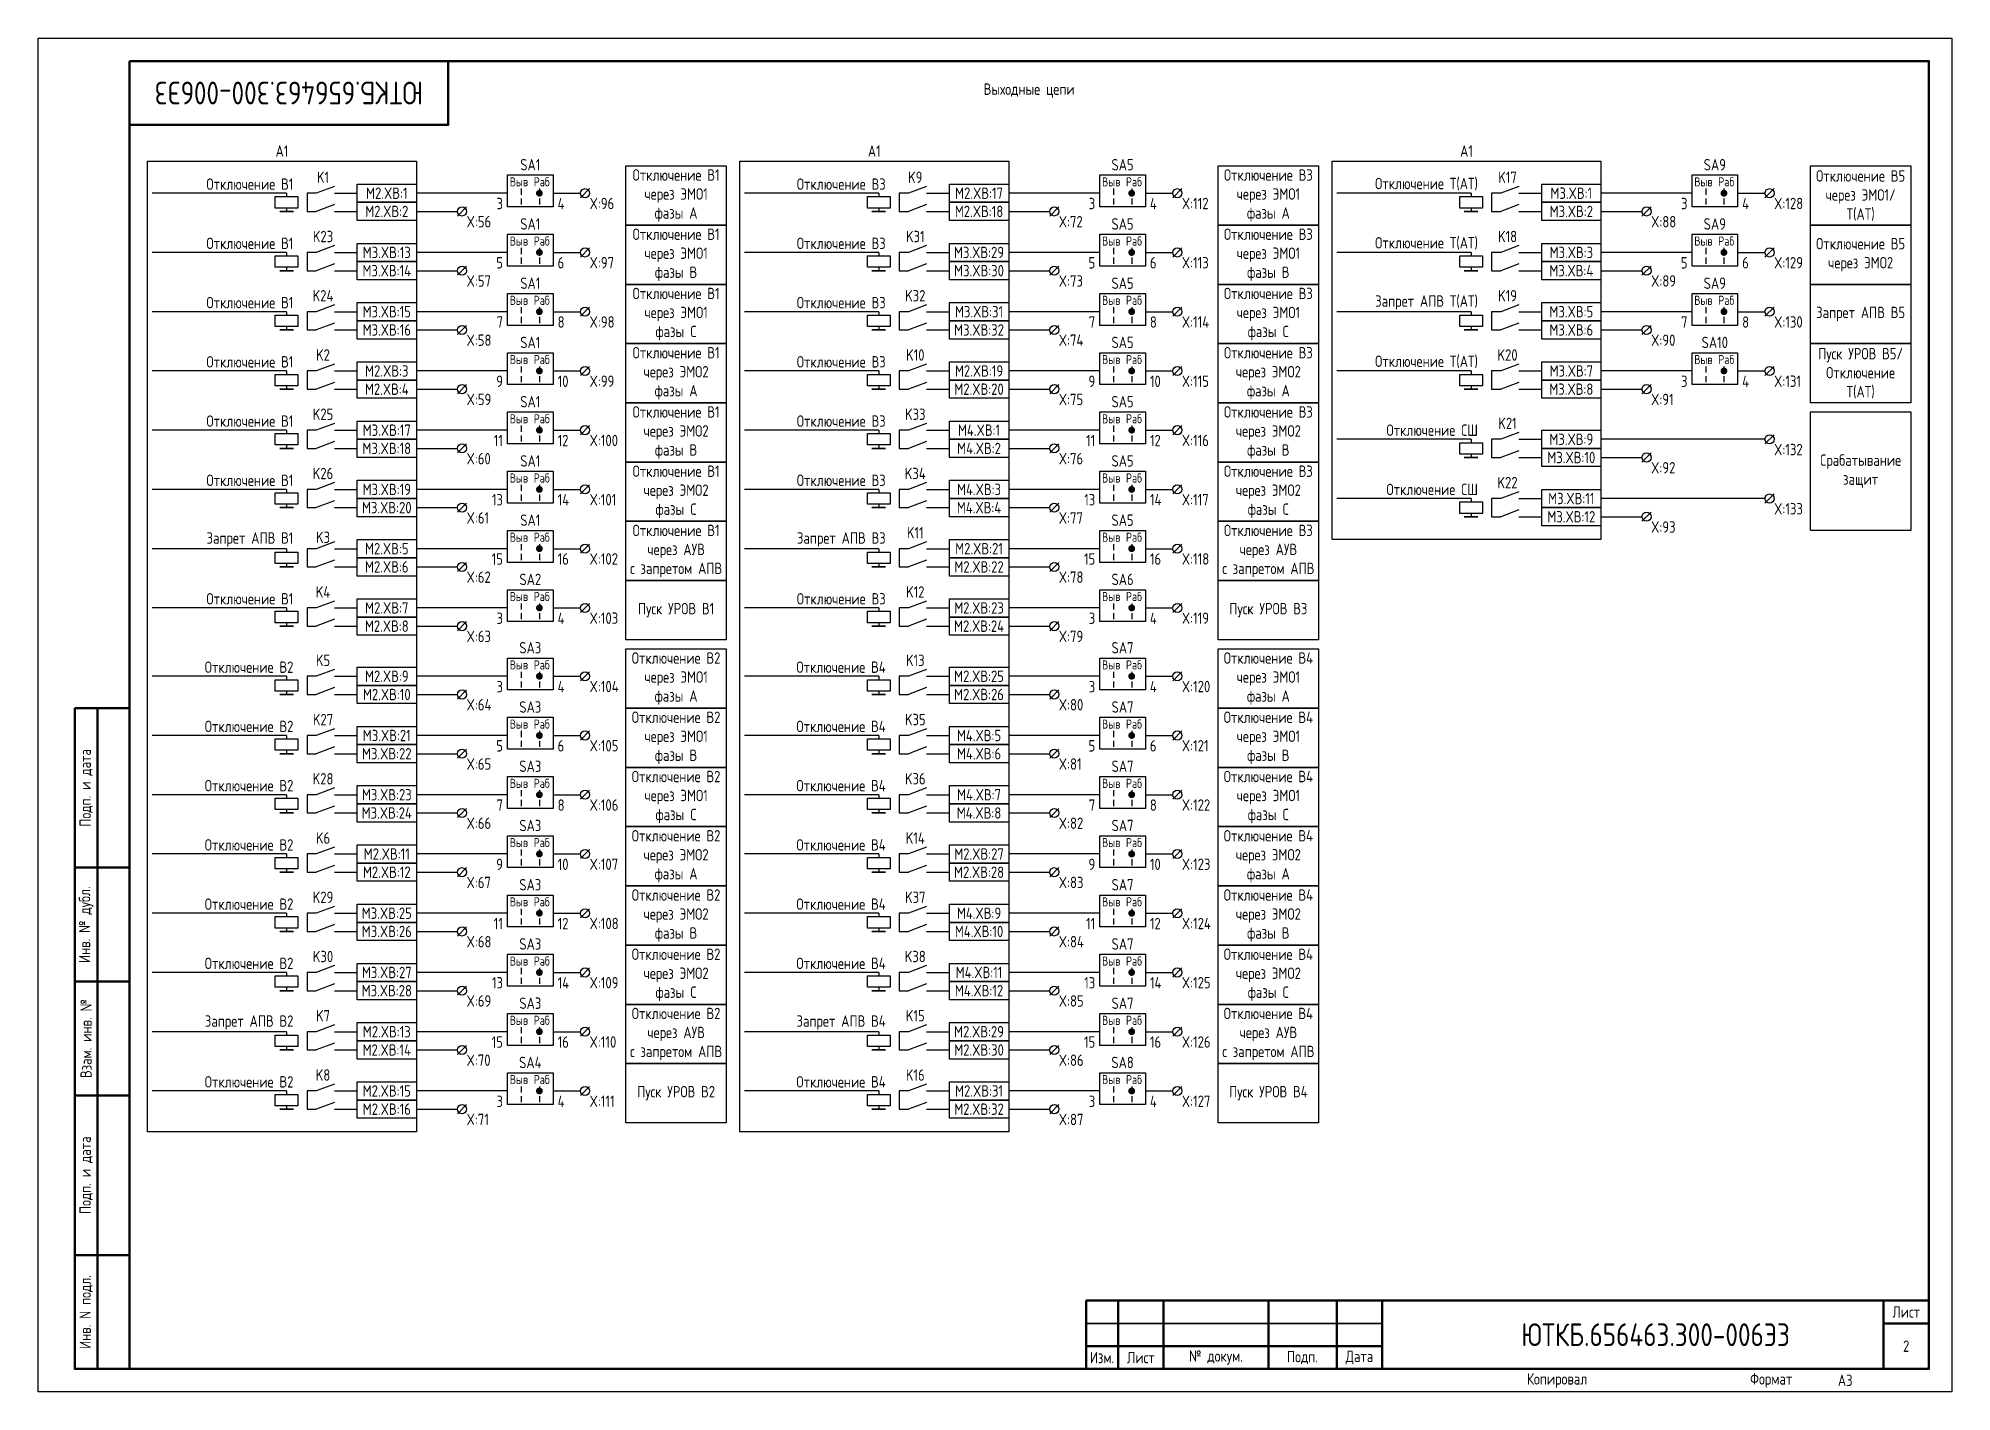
# Model space of a CAD drawing. Header units: millimetres. Extents: x -1102 to 3953, y -90 to 618.
# Drawn here: x 420 to 840, y 0 to 297 of the extents above; entities that cross this region are included whole.
import ezdxf

# ---------------------------------------------------------------- set-up
doc = ezdxf.new("R2010")
doc.units = ezdxf.units.MM
doc.styles.add('Gost_type_A', font='GOST_A.TTF')

msp = doc.modelspace()

# ---------------------------------------------------------------- texts
at = {"insert": (475, 285), "char_height": 5, "width": 70, "attachment_point": 5, "rotation": 180, "style": 'Gost_type_A'}
msp.add_mtext('ЮТКБ.656463.300-006Э3', dxfattribs=at)
at = {"char_height": 2.5, "line_spacing_factor": 0.9, "style": 'Gost_type_A'}
for s, insert, width, attachment_point in [('Выходные цепи', (637.5, 285.5), 127, 5), ('A1', (473.5, 271), 59, 8), ('A1', (603.5, 271), 59, 8), ('A1', (733.5, 271), 59, 8), ('X:112', (671.01, 262), 8, 1), ('X:56', (514.01, 258), 8, 1), ('X:72', (644, 258), 8, 1), ('X:88', (774.01, 258), 8, 1), ('X:113', (671.01, 249), 8, 1), ('X:57', (514.01, 245), 8, 1), ('X:73', (644, 245), 8, 1), ('X:89', (774.01, 245), 8, 1), ('X:114', (671.01, 236), 8, 1), ('X:58', (514.01, 232), 8, 1), ('X:74', (644, 232), 8, 1), ('X:90', (774.01, 232), 8, 1), ('X:115', (671.01, 223), 8, 1), ('X:59', (514.01, 219), 8, 1), ('X:75', (644, 219), 8, 1), ('X:91', (774.01, 219), 8, 1), ('X:116', (671.01, 210), 8, 1), ('X:60', (514.01, 206), 8, 1), ('X:76', (644, 206), 8, 1), ('X:92', (774.01, 204), 8, 1), ('X:117', (671.01, 197), 8, 1), ('X:61', (514.01, 193), 8, 1), ('X:77', (644, 193), 8, 1), ('X:93', (774.01, 191), 8, 1), ('X:118', (671.01, 184), 8, 1), ('X:62', (514.01, 180), 8, 1), ('X:78', (644, 180), 8, 1), ('X:119', (671.01, 171), 8, 1), ('X:63', (514.01, 167), 8, 1), ('X:79', (644, 167), 8, 1), ('X:120', (671.01, 156), 8, 1), ('X:64', (514.01, 152), 8, 1), ('X:80', (644, 152), 8, 1), ('X:121', (671.01, 143), 8, 1), ('X:65', (514.01, 139), 8, 1), ('X:81', (644, 139), 8, 1), ('X:66', (514.01, 126), 8, 1), ('X:82', (644, 126), 8, 1), ('X:122', (671.01, 130), 8, 1), ('X:123', (671.01, 117), 8, 1), ('X:67', (514.01, 113), 8, 1), ('X:83', (644, 113), 8, 1), ('X:124', (671.01, 104), 8, 1), ('X:68', (514.01, 100), 8, 1), ('X:84', (644, 100), 8, 1), ('X:125', (671.01, 91), 8, 1), ('X:69', (514.01, 87), 8, 1), ('X:85', (644, 87), 8, 1), ('X:126', (671.01, 78), 8, 1), ('X:70', (514.01, 74), 8, 1), ('X:86', (644, 74), 8, 1), ('X:127', (671.01, 65), 8, 1), ('X:71', (514.01, 61), 8, 1), ('X:87', (644, 61), 8, 1)]:
    msp.add_mtext(s, dxfattribs=dict(at, insert=insert, width=width, attachment_point=attachment_point))
at = {"style": 'Gost_type_A'}
for s, insert, char_height, width, attachment_point in [('SA1', (528, 268), 2.5, 10, 8), ('SA5', (658, 268), 2.5, 10, 8), ('SA9', (788, 268), 2.5, 10, 8), ('Отключение В1', (476, 265), 2.5, 31.0015, 6), ('K1', (482.5, 266.5), 2.5, 5, 5), ('Выв', (525.5, 265.5), 2, 5, 5), ('Раб', (530.5, 265.5), 2, 5, 5), ('Отключение В1\\Pчерез ЭМО1\\Pфазы A', (560, 262.5), 2.5, 21.9988, 5), ('Отключение В3', (606, 265), 2.5, 31.0015, 6), ('K9', (612.5, 266.5), 2.5, 5, 5), ('Выв', (655.5, 265.5), 2, 5, 5), ('Раб', (660.5, 265.5), 2, 5, 5), ('Отключение В3\\Pчерез ЭМО1\\Pфазы A', (690, 262.5), 2.5, 21.9988, 5), ('Отключение Т(АТ)', (736, 265), 2.5, 31.0015, 6), ('K17', (742.5, 266.5), 2.5, 5, 5), ('Выв', (785.5, 265.5), 2, 5, 5), ('Раб', (790.5, 265.5), 2, 5, 5), ('Отключение В5 через ЭМО1/\\PТ(АТ)', (820, 262.5), 2.5, 21.9988, 5), ('M2.XВ:1', (496.5, 263), 2.5, 13, 5), ('3', (522, 261.98), 2.5, 5, 3), ('4', (534, 261.98), 2.5, 5, 1), ('M2.XВ:17', (626.5, 263), 2.5, 13, 5), ('3', (652, 261.98), 2.5, 5, 3), ('4', (664, 261.98), 2.5, 5, 1), ('M3.XВ:1', (756.5, 263), 2.5, 13, 5), ('3', (782, 261.98), 2.5, 5, 3), ('4', (794, 261.98), 2.5, 5, 1), ('M2.XВ:2', (496.5, 259), 2.5, 13, 5), ('SA1', (528, 255), 2.5, 10, 8), ('M2.XВ:18', (626.5, 259), 2.5, 13, 5), ('SA5', (658, 255), 2.5, 10, 8), ('M3.XВ:2', (756.5, 259), 2.5, 13, 5), ('SA9', (788, 255), 2.5, 10, 8), ('K23', (482.5, 253.5), 2.5, 5, 5), ('Выв', (525.5, 252.5), 2, 5, 5), ('Раб', (530.5, 252.5), 2, 5, 5), ('Отключение В1\\Pчерез ЭМО1\\Pфазы B', (560, 249.5), 2.5, 21.9988, 5), ('K31', (612.5, 253.5), 2.5, 5, 5), ('Выв', (655.5, 252.5), 2, 5, 5), ('Раб', (660.5, 252.5), 2, 5, 5), ('Отключение В3\\Pчерез ЭМО1\\Pфазы B', (690, 249.5), 2.5, 21.9988, 5), ('Отключение Т(АТ)', (736, 252), 2.5, 31.0015, 6), ('K18', (742.5, 253.5), 2.5, 5, 5), ('Выв', (785.5, 252.5), 2, 5, 5), ('Раб', (790.5, 252.5), 2, 5, 5), ('Отключение В5 через ЭМО2', (820, 249.5), 2.5, 21.9988, 5), ('M3.XВ:13', (496.5, 250), 2.5, 13, 5), ('5', (522, 248.98), 2.5, 5, 3), ('6', (534, 248.98), 2.5, 5, 1), ('M3.XВ:29', (626.5, 250), 2.5, 13, 5), ('5', (652, 248.98), 2.5, 5, 3), ('6', (664, 248.98), 2.5, 5, 1), ('M3.XВ:3', (756.5, 250), 2.5, 13, 5), ('5', (782, 248.98), 2.5, 5, 3), ('6', (794, 248.98), 2.5, 5, 1), ('M3.XВ:14', (496.5, 246), 2.5, 13, 5), ('SA1', (528, 242), 2.5, 10, 8), ('M3.XВ:30', (626.5, 246), 2.5, 13, 5), ('SA5', (658, 242), 2.5, 10, 8), ('M3.XВ:4', (756.5, 246), 2.5, 13, 5), ('SA9', (788, 242), 2.5, 10, 8), ('K24', (482.5, 240.5), 2.5, 5, 5), ('Выв', (525.5, 239.5), 2, 5, 5), ('Раб', (530.5, 239.5), 2, 5, 5), ('Отключение В1\\Pчерез ЭМО1\\Pфазы C', (560, 236.5), 2.5, 21.9988, 5), ('K32', (612.5, 240.5), 2.5, 5, 5), ('Выв', (655.5, 239.5), 2, 5, 5), ('Раб', (660.5, 239.5), 2, 5, 5), ('Отключение В3\\Pчерез ЭМО1\\Pфазы C', (690, 236.5), 2.5, 21.9988, 5), ('Запрет АПВ Т(АТ)', (736, 239), 2.5, 31.0015, 6), ('K19', (742.5, 240.5), 2.5, 5, 5), ('Выв', (785.5, 239.5), 2, 5, 5), ('Раб', (790.5, 239.5), 2, 5, 5), ('M3.XВ:15', (496.5, 237), 2.5, 13, 5), ('7', (522, 235.98), 2.5, 5, 3), ('8', (534, 235.98), 2.5, 5, 1), ('M3.XВ:31', (626.5, 237), 2.5, 13, 5), ('7', (652, 235.98), 2.5, 5, 3), ('8', (664, 235.98), 2.5, 5, 1), ('M3.XВ:5', (756.5, 237), 2.5, 13, 5), ('7', (782, 235.98), 2.5, 5, 3), ('8', (794, 235.98), 2.5, 5, 1), ('Запрет АПВ В5 ', (820, 236.5), 2.5, 21.9988, 5), ('M3.XВ:16', (496.5, 233), 2.5, 13, 5), ('SA1', (528, 229), 2.5, 10, 8), ('M3.XВ:32', (626.5, 233), 2.5, 13, 5), ('SA5', (658, 229), 2.5, 10, 8), ('M3.XВ:6', (756.5, 233), 2.5, 13, 5), ('SA10', (788, 229), 2.5, 10, 8), ('Отключение В1', (476, 226), 2.5, 31.0015, 6), ('K2', (482.5, 227.5), 2.5, 5, 5), ('Выв', (525.5, 226.5), 2, 5, 5), ('Раб', (530.5, 226.5), 2, 5, 5), ('Отключение В1\\Pчерез ЭМО2\\Pфазы A', (560, 223.5), 2.5, 21.9988, 5), ('Отключение В3', (606, 226), 2.5, 31.0015, 6), ('K10', (612.5, 227.5), 2.5, 5, 5), ('Выв', (655.5, 226.5), 2, 5, 5), ('Раб', (660.5, 226.5), 2, 5, 5), ('Отключение В3\\Pчерез ЭМО2\\Pфазы A', (690, 223.5), 2.5, 21.9988, 5), ('Отключение Т(АТ)', (736, 226), 2.5, 31.0015, 6), ('K20', (742.5, 227.5), 2.5, 5, 5), ('Выв', (785.5, 226.5), 2, 5, 5), ('Раб', (790.5, 226.5), 2, 5, 5), ('Пуск УРОВ В5/\\PОтключение\\PТ(АТ)', (820, 223.5), 2.5, 21.9988, 5), ('M2.XВ:3', (496.5, 224), 2.5, 13, 5), ('9', (522, 222.98), 2.5, 5, 3), ('10', (534, 222.98), 2.5, 5, 1), ('M2.XВ:19', (626.5, 224), 2.5, 13, 5), ('9', (652, 222.98), 2.5, 5, 3), ('10', (664, 222.98), 2.5, 5, 1), ('M3.XВ:7', (756.5, 224), 2.5, 13, 5), ('3', (782, 222.98), 2.5, 5, 3), ('4', (794, 222.98), 2.5, 5, 1), ('M2.XВ:4', (496.5, 220), 2.5, 13, 5), ('SA1', (528, 216), 2.5, 10, 8), ('M2.XВ:20', (626.5, 220), 2.5, 13, 5), ('SA5', (658, 216), 2.5, 10, 8), ('M3.XВ:8', (756.5, 220), 2.5, 13, 5), ('K25', (482.5, 214.5), 2.5, 5, 5), ('Выв', (525.5, 213.5), 2, 5, 5), ('Раб', (530.5, 213.5), 2, 5, 5), ('Отключение В1\\Pчерез ЭМО2\\Pфазы B', (560, 210.5), 2.5, 21.9988, 5), ('K33', (612.5, 214.5), 2.5, 5, 5), ('Выв', (655.5, 213.5), 2, 5, 5), ('Раб', (660.5, 213.5), 2, 5, 5), ('Отключение В3\\Pчерез ЭМО2\\Pфазы B', (690, 210.5), 2.5, 21.9988, 5), ('M3.XВ:17', (496.5, 211), 2.5, 13, 5), ('M4.XВ:1', (626.5, 211), 2.5, 13, 5), ('Отключение СШ', (736, 211), 2.5, 31.0015, 6), ('K21', (742.5, 212.5), 2.5, 5, 5), ('M3.XВ:9', (756.5, 209), 2.5, 13, 5), ('M3.XВ:18', (496.5, 207), 2.5, 13, 5), ('11', (522, 209.98), 2.5, 5, 3), ('12', (534, 209.98), 2.5, 5, 1), ('M4.XВ:2', (626.5, 207), 2.5, 13, 5), ('11', (652, 209.98), 2.5, 5, 3), ('12', (664, 209.98), 2.5, 5, 1), ('M3.XВ:10', (756.5, 205), 2.5, 13, 5), ('K26', (482.5, 201.5), 2.5, 5, 5), ('SA1', (528, 203), 2.5, 10, 8), ('Отключение В1\\Pчерез ЭМО2\\Pфазы C', (560, 197.5), 2.5, 21.9988, 5), ('K34', (612.5, 201.5), 2.5, 5, 5), ('SA5', (658, 203), 2.5, 10, 8), ('Отключение В3\\Pчерез ЭМО2\\Pфазы C', (690, 197.5), 2.5, 21.9988, 5), ('Срабатывание защит ', (820, 202), 2.5, 21.9988, 5), ('M3.XВ:19', (496.5, 198), 2.5, 13, 5), ('Выв', (525.5, 200.5), 2, 5, 5), ('Раб', (530.5, 200.5), 2, 5, 5), ('M4.XВ:3', (626.5, 198), 2.5, 13, 5), ('Выв', (655.5, 200.5), 2, 5, 5), ('Раб', (660.5, 200.5), 2, 5, 5), ('Отключение СШ', (736, 198), 2.5, 31.0015, 6), ('K22', (742.5, 199.5), 2.5, 5, 5), ('M3.XВ:20', (496.5, 194), 2.5, 13, 5), ('13', (522, 196.98), 2.5, 5, 3), ('14', (534, 196.98), 2.5, 5, 1), ('M4.XВ:4', (626.5, 194), 2.5, 13, 5), ('13', (652, 196.98), 2.5, 5, 3), ('14', (664, 196.98), 2.5, 5, 1), ('M3.XВ:12', (756.5, 192), 2.5, 13, 5), ('M3.XВ:11', (756.5, 196), 2.5, 13, 5), ('SA1', (528, 190), 2.5, 10, 8), ('Отключение В1 через АУВ\\Pс запретом АПВ', (560, 184.5), 2.5, 21.9988, 5), ('K11', (612.5, 188.5), 2.5, 5, 5), ('SA5', (658, 190), 2.5, 10, 8), ('Отключение В3 через АУВ\\Pс запретом АПВ', (690, 184.5), 2.5, 21.9988, 5), ('Запрет АПВ В1', (476, 187), 2.5, 31.0015, 6), ('K3', (482.5, 187.5), 2.5, 5, 5), ('M2.XВ:5', (496.5, 185), 2.5, 13, 5), ('Выв', (525.5, 187.5), 2, 5, 5), ('Раб', (530.5, 187.5), 2, 5, 5), ('Запрет АПВ В3', (606, 187), 2.5, 31.0015, 6), ('M2.XВ:21', (626.5, 185), 2.5, 13, 5), ('Выв', (655.5, 187.5), 2, 5, 5), ('Раб', (660.5, 187.5), 2, 5, 5), ('M2.XВ:6', (496.5, 181), 2.5, 13, 5), ('15', (522, 183.98), 2.5, 5, 3), ('16', (534, 183.98), 2.5, 5, 1), ('M2.XВ:22', (626.5, 181), 2.5, 13, 5), ('15', (652, 183.98), 2.5, 5, 3), ('16', (664, 183.98), 2.5, 5, 1), ('K4', (482.5, 175.5), 2.5, 5, 5), ('SA2', (528, 177), 2.5, 10, 8), ('K12', (612.5, 175.5), 2.5, 5, 5), ('SA6', (658, 177), 2.5, 10, 8), ('Отключение В1', (476, 174), 2.5, 31.0015, 6), ('M2.XВ:7', (496.5, 172), 2.5, 13, 5), ('Выв', (525.5, 174.5), 2, 5, 5), ('Раб', (530.5, 174.5), 2, 5, 5), ('Пуск УРОВ В1', (560, 171.5), 2.5, 21.9988, 5), ('Отключение В3', (606, 174), 2.5, 31.0015, 6), ('M2.XВ:23', (626.5, 172), 2.5, 13, 5), ('Выв', (655.5, 174.5), 2, 5, 5), ('Раб', (660.5, 174.5), 2, 5, 5), ('Пуск УРОВ В3', (690, 171.5), 2.5, 21.9988, 5), ('M2.XВ:8', (496.5, 168), 2.5, 13, 5), ('3', (522, 170.98), 2.5, 5, 3), ('4', (534, 170.98), 2.5, 5, 1), ('M2.XВ:24', (626.5, 168), 2.5, 13, 5), ('3', (652, 170.98), 2.5, 5, 3), ('4', (664, 170.98), 2.5, 5, 1), ('SA3', (528, 162), 2.5, 10, 8), ('SA7', (658, 162), 2.5, 10, 8), ('Отключение В2', (476, 159), 2.5, 31.0015, 6), ('K5', (482.5, 160.5), 2.5, 5, 5), ('Выв', (525.5, 159.5), 2, 5, 5), ('Раб', (530.5, 159.5), 2, 5, 5), ('Отключение В2\\Pчерез ЭМО1\\Pфазы A', (560, 156.5), 2.5, 21.9988, 5), ('Отключение В4', (606, 159), 2.5, 31.0015, 6), ('K13', (612.5, 160.5), 2.5, 5, 5), ('Выв', (655.5, 159.5), 2, 5, 5), ('Раб', (660.5, 159.5), 2, 5, 5), ('Отключение В4\\Pчерез ЭМО1\\Pфазы A', (690, 156.5), 2.5, 21.9988, 5), ('M2.XВ:9', (496.5, 157), 2.5, 13, 5), ('3', (522, 155.98), 2.5, 5, 3), ('4', (534, 155.98), 2.5, 5, 1), ('M2.XВ:25', (626.5, 157), 2.5, 13, 5), ('3', (652, 155.98), 2.5, 5, 3), ('4', (664, 155.98), 2.5, 5, 1), ('M2.XВ:10', (496.5, 153), 2.5, 13, 5), ('SA3', (528, 149), 2.5, 10, 8), ('M2.XВ:26', (626.5, 153), 2.5, 13, 5), ('SA7', (658, 149), 2.5, 10, 8), ('K27', (482.5, 147.5), 2.5, 5, 5), ('Выв', (525.5, 146.5), 2, 5, 5), ('Раб', (530.5, 146.5), 2, 5, 5), ('Отключение В2\\Pчерез ЭМО1\\Pфазы B', (560, 143.5), 2.5, 21.9988, 5), ('K35', (612.5, 147.5), 2.5, 5, 5), ('Выв', (655.5, 146.5), 2, 5, 5), ('Раб', (660.5, 146.5), 2, 5, 5), ('Отключение В4\\Pчерез ЭМО1\\Pфазы B', (690, 143.5), 2.5, 21.9988, 5), ('M3.XВ:21', (496.5, 144), 2.5, 13, 5), ('5', (522, 142.98), 2.5, 5, 3), ('6', (534, 142.98), 2.5, 5, 1), ('M4.XВ:5', (626.5, 144), 2.5, 13, 5), ('5', (652, 142.98), 2.5, 5, 3), ('6', (664, 142.98), 2.5, 5, 1), ('M3.XВ:22', (496.5, 140), 2.5, 13, 5), ('M4.XВ:6', (626.5, 140), 2.5, 13, 5), ('K28', (482.5, 134.5), 2.5, 5, 5), ('Выв', (525.5, 133.5), 2, 5, 5), ('SA3', (528, 136), 2.5, 10, 8), ('Раб', (530.5, 133.5), 2, 5, 5), ('Отключение В2\\Pчерез ЭМО1\\Pфазы C', (560, 130.5), 2.5, 21.9988, 5), ('K36', (612.5, 134.5), 2.5, 5, 5), ('Выв', (655.5, 133.5), 2, 5, 5), ('SA7', (658, 136), 2.5, 10, 8), ('Раб', (660.5, 133.5), 2, 5, 5), ('Отключение В4\\Pчерез ЭМО1\\Pфазы C', (690, 130.5), 2.5, 21.9988, 5), ('M3.XВ:23', (496.5, 131), 2.5, 13, 5), ('M4.XВ:7', (626.5, 131), 2.5, 13, 5), ('M3.XВ:24', (496.5, 127), 2.5, 13, 5), ('7', (522, 129.98), 2.5, 5, 3), ('8', (534, 129.98), 2.5, 5, 1), ('M4.XВ:8', (626.5, 127), 2.5, 13, 5), ('7', (652, 129.98), 2.5, 5, 3), ('8', (664, 129.98), 2.5, 5, 1), ('K6', (482.5, 121.5), 2.5, 5, 5), ('SA3', (528, 123), 2.5, 10, 8), ('Отключение В2\\Pчерез ЭМО2\\Pфазы A', (560, 117.5), 2.5, 21.9988, 5), ('K14', (612.5, 121.5), 2.5, 5, 5), ('SA7', (658, 123), 2.5, 10, 8), ('Отключение В4\\Pчерез ЭМО2\\Pфазы A', (690, 117.5), 2.5, 21.9988, 5), ('Отключение В2', (476, 120), 2.5, 31.0015, 6), ('M2.XВ:11', (496.5, 118), 2.5, 13, 5), ('Выв', (525.5, 120.5), 2, 5, 5), ('Раб', (530.5, 120.5), 2, 5, 5), ('Отключение В4', (606, 120), 2.5, 31.0015, 6), ('M2.XВ:27', (626.5, 118), 2.5, 13, 5), ('Выв', (655.5, 120.5), 2, 5, 5), ('Раб', (660.5, 120.5), 2, 5, 5), ('M2.XВ:12', (496.5, 114), 2.5, 13, 5), ('9', (522, 116.98), 2.5, 5, 3), ('10', (534, 116.98), 2.5, 5, 1), ('M2.XВ:28', (626.5, 114), 2.5, 13, 5), ('9', (652, 116.98), 2.5, 5, 3), ('10', (664, 116.98), 2.5, 5, 1), ('K29', (482.5, 108.5), 2.5, 5, 5), ('SA3', (528, 110), 2.5, 10, 8), ('Отключение В2\\Pчерез ЭМО2\\Pфазы B', (560, 104.5), 2.5, 21.9988, 5), ('K37', (612.5, 108.5), 2.5, 5, 5), ('SA7', (658, 110), 2.5, 10, 8), ('Отключение В4\\Pчерез ЭМО2\\Pфазы B', (690, 104.5), 2.5, 21.9988, 5), ('M3.XВ:25', (496.5, 105), 2.5, 13, 5), ('Выв', (525.5, 107.5), 2, 5, 5), ('Раб', (530.5, 107.5), 2, 5, 5), ('M4.XВ:9', (626.5, 105), 2.5, 13, 5), ('Выв', (655.5, 107.5), 2, 5, 5), ('Раб', (660.5, 107.5), 2, 5, 5), ('M3.XВ:26', (496.5, 101), 2.5, 13, 5), ('11', (522, 103.98), 2.5, 5, 3), ('12', (534, 103.98), 2.5, 5, 1), ('M4.XВ:10', (626.5, 101), 2.5, 13, 5), ('11', (652, 103.98), 2.5, 5, 3), ('12', (664, 103.98), 2.5, 5, 1), ('K30', (482.5, 95.5), 2.5, 5, 5), ('SA3', (528, 97), 2.5, 10, 8), ('Отключение В2\\Pчерез ЭМО2\\Pфазы C', (560, 91.5), 2.5, 21.9988, 5), ('K38', (612.5, 95.5), 2.5, 5, 5), ('SA7', (658, 97), 2.5, 10, 8), ('Отключение В4\\Pчерез ЭМО2\\Pфазы C', (690, 91.5), 2.5, 21.9988, 5), ('M3.XВ:27', (496.5, 92), 2.5, 13, 5), ('Выв', (525.5, 94.5), 2, 5, 5), ('Раб', (530.5, 94.5), 2, 5, 5), ('M4.XВ:11', (626.5, 92), 2.5, 13, 5), ('Выв', (655.5, 94.5), 2, 5, 5), ('Раб', (660.5, 94.5), 2, 5, 5), ('M3.XВ:28', (496.5, 88), 2.5, 13, 5), ('13', (522, 90.98), 2.5, 5, 3), ('14', (534, 90.98), 2.5, 5, 1), ('M4.XВ:12', (626.5, 88), 2.5, 13, 5), ('13', (652, 90.98), 2.5, 5, 3), ('14', (664, 90.98), 2.5, 5, 1), ('SA3', (528, 84), 2.5, 10, 8), ('Отключение В2 через АУВ\\Pс запретом АПВ', (560, 78.5), 2.5, 21.9988, 5), ('SA7', (658, 84), 2.5, 10, 8), ('Отключение В4 через АУВ\\Pс запретом АПВ', (690, 78.5), 2.5, 21.9988, 5), ('Запрет АПВ В2', (476, 81), 2.5, 31.0015, 6), ('K7', (482.5, 82.5), 2.5, 5, 5), ('M2.XВ:13', (496.5, 79), 2.5, 13, 5), ('Выв', (525.5, 81.5), 2, 5, 5), ('Раб', (530.5, 81.5), 2, 5, 5), (' Запрет АПВ В4', (606, 81), 2.5, 31.0015, 6), ('K15', (612.5, 82.5), 2.5, 5, 5), ('M2.XВ:29', (626.5, 79), 2.5, 13, 5), ('Выв', (655.5, 81.5), 2, 5, 5), ('Раб', (660.5, 81.5), 2, 5, 5), ('M2.XВ:14', (496.5, 75), 2.5, 13, 5), ('15', (522, 77.98), 2.5, 5, 3), ('16', (534, 77.98), 2.5, 5, 1), ('M2.XВ:30', (626.5, 75), 2.5, 13, 5), ('15', (652, 77.98), 2.5, 5, 3), ('16', (664, 77.98), 2.5, 5, 1), ('SA4', (528, 71), 2.5, 10, 8), ('SA8', (658, 71), 2.5, 10, 8), ('Отключение В2', (476, 68), 2.5, 31.0015, 6), ('K8', (482.5, 69.5), 2.5, 5, 5), ('M2.XВ:15', (496.5, 66), 2.5, 13, 5), ('Выв', (525.5, 68.5), 2, 5, 5), ('Раб', (530.5, 68.5), 2, 5, 5), ('Отключение В4', (606, 68), 2.5, 31.0015, 6), ('K16', (612.5, 69.5), 2.5, 5, 5), ('M2.XВ:31', (626.5, 66), 2.5, 13, 5), ('Выв', (655.5, 68.5), 2, 5, 5), ('Раб', (660.5, 68.5), 2, 5, 5), ('M2.XВ:16', (496.5, 62), 2.5, 13, 5), ('3', (522, 64.98), 2.5, 5, 3), ('4', (534, 64.98), 2.5, 5, 1), ('Пуск УРОВ В2', (560, 65.5), 2.5, 21.9988, 5), ('M2.XВ:32', (626.5, 62), 2.5, 13, 5), ('3', (652, 64.98), 2.5, 5, 3), ('4', (664, 64.98), 2.5, 5, 1), ('Пуск УРОВ В4', (690, 65.5), 2.5, 21.9988, 5), ('ЮТКБ.656463.300-006Э3', (775, 12.5), 5, 120, 5), ('2', (830, 10), 2.5, 10, 5), ('A3', (815, 2.5), 2.5, 20, 4)]:
    msp.add_mtext(s, dxfattribs=dict(at, insert=insert, char_height=char_height, width=width, attachment_point=attachment_point))
at = {"color": 18, "true_color": 0x000000, "char_height": 2.5, "width": 8, "attachment_point": 1, "line_spacing_factor": 0.9, "style": 'Gost_type_A'}
for s, insert in [('X:96', (541.01, 262)), ('X:128', (801.01, 262)), ('X:97', (541.01, 249)), ('X:129', (801.01, 249)), ('X:98', (541.01, 236)), ('X:130', (801.01, 236)), ('X:99', (541.01, 223)), ('X:131', (801.01, 223)), ('X:100', (541.01, 210)), ('X:132', (801.01, 208)), ('X:101', (541.01, 197)), ('X:133', (801.01, 195)), ('X:102', (541.01, 184)), ('X:103', (541.01, 171)), ('X:104', (541.01, 156)), ('X:105', (541.01, 143)), ('X:106', (541.01, 130)), ('X:107', (541.01, 117)), ('X:108', (541.01, 104)), ('X:109', (541.01, 91)), ('X:110', (541.01, 78)), ('X:111', (541.01, 65))]:
    msp.add_mtext(s, dxfattribs=dict(at, insert=insert))
at = {"color": 210, "char_height": 2.5, "width": 31.0015, "attachment_point": 6, "style": 'Gost_type_A'}
for s, insert in [('Отключение В1', (476, 252)), ('Отключение В3', (606, 252)), ('Отключение В1', (476, 239)), ('Отключение В3', (606, 239)), ('Отключение В1', (476, 213)), ('Отключение В3', (606, 213)), ('Отключение В1', (476, 200)), ('Отключение В3', (606, 200)), ('Отключение В2', (476, 146)), ('Отключение В4', (606, 146)), ('Отключение В2', (476, 133)), ('Отключение В4', (606, 133)), ('Отключение В2', (476, 107)), ('Отключение В4', (606, 107)), ('Отключение В2', (476, 94)), ('Отключение В4', (606, 94))]:
    msp.add_mtext(s, dxfattribs=dict(at, insert=insert))

# ---------------------------------------------------------------- blocks, each defined once
blk = doc.blocks.new('Штамп угловой верхний')
at = {"lineweight": 50}
blk.add_lwpolyline([(0, 0), (70, 0), (70, -14), (0, -14)], close=True, dxfattribs=at)
blk = doc.blocks.new('Формат_А3')
blk.add_lwpolyline([(-420, 297), (0, 297), (0, 0), (-420, 0)], close=True)
at = {"lineweight": 50}
blk.add_lwpolyline([(-400, 292), (-5, 292), (-5, 5), (-400, 5)], close=True, dxfattribs=at)
blk = doc.blocks.new('Штамп левый нижний')
at = {"lineweight": 50}
for points in [[(-12, 145), (-7, 145), (-7, 110), (-12, 110)], [(-7, 145), (0, 145), (0, 110), (-7, 110)], [(-12, 110), (-7, 110), (-7, 85), (-12, 85)], [(-7, 110), (0, 110), (0, 85), (-7, 85)], [(-12, 85), (-7, 85), (-7, 60), (-12, 60)], [(-7, 85), (0, 85), (0, 60), (-7, 60)], [(-12, 60), (-7, 60), (-7, 25), (-12, 25)], [(-7, 60), (0, 60), (0, 25), (-7, 25)], [(-12, 25), (-7, 25), (-7, 0), (-12, 0)], [(-7, 25), (0, 25), (0, 0), (-7, 0)]]:
    blk.add_lwpolyline(points, close=True, dxfattribs=at)
at = {"char_height": 2.5, "attachment_point": 5, "rotation": 90, "style": 'Gost_type_A'}
for s, insert, width in [('Подп. и дата', (-9.5, 127.5), 35), ('Инв. № дубл.', (-9.5, 97.5), 25), ('Взам. инв. №', (-9.5, 72.5), 25), ('Подп. и дата', (-9.5, 42.5), 35), ('Инв. N подл.', (-9.5, 12.5), 25)]:
    blk.add_mtext(s, dxfattribs=dict(at, insert=insert, width=width))
blk = doc.blocks.new('Штамп малый нижний')
at = {"lineweight": 50}
for points in [[(-185, 15), (-178, 15), (-178, 5), (-185, 5)], [(-178, 15), (-168, 15), (-168, 5), (-178, 5)], [(-168, 15), (-145, 15), (-145, 5), (-168, 5)], [(-145, 15), (-130, 15), (-130, 5), (-145, 5)], [(-130, 15), (-120, 15), (-120, 5), (-130, 5)], [(-120, 15), (-10, 15), (-10, 0), (-120, 0)], [(-10, 15), (0, 15), (0, 10), (-10, 10)], [(-10, 10), (0, 10), (0, 0), (-10, 0)], [(-185, 5), (-178, 5), (-178, 0), (-185, 0)], [(-178, 5), (-168, 5), (-168, 0), (-178, 0)], [(-168, 5), (-145, 5), (-145, 0), (-168, 0)], [(-145, 5), (-130, 5), (-130, 0), (-145, 0)], [(-130, 5), (-120, 5), (-120, 0), (-130, 0)]]:
    blk.add_lwpolyline(points, close=True, dxfattribs=at)
for points in [[(-185, 15), (-178, 15), (-178, 10), (-185, 10)], [(-178, 15), (-168, 15), (-168, 10), (-178, 10)], [(-168, 15), (-145, 15), (-145, 10), (-168, 10)], [(-145, 15), (-130, 15), (-130, 10), (-145, 10)], [(-130, 15), (-120, 15), (-120, 10), (-130, 10)], [(-185, 10), (-178, 10), (-178, 5), (-185, 5)], [(-178, 10), (-168, 10), (-168, 5), (-178, 5)], [(-168, 10), (-145, 10), (-145, 5), (-168, 5)], [(-145, 10), (-130, 10), (-130, 5), (-145, 5)], [(-130, 10), (-120, 10), (-120, 5), (-130, 5)]]:
    blk.add_lwpolyline(points, close=True)
at = {"char_height": 2.5, "style": 'Gost_type_A'}
for s, insert, width, attachment_point in [('Лист', (-5, 12.5), 10, 5), ('Изм.', (-181.5, 2.5), 7, 5), ('Лист', (-173, 2.5), 10, 5), ('№ докум.', (-156.5, 2.5), 23, 5), ('Подп.', (-137.5, 2.5), 15, 5), ('Дата', (-125, 2.5), 10, 5), ('Копировал', (-75, -2.53), 13.1202, 6), ('Формат', (-30, -2.53), 13.1202, 6)]:
    blk.add_mtext(s, dxfattribs=dict(at, insert=insert, width=width, attachment_point=attachment_point))
blk = doc.blocks.new('POINT')
at = {"const_width": 0.75}
blk.add_lwpolyline([(-0.375, 0, 1), (0.375, 0, 1)], format="xyb", close=True, dxfattribs=at)
blk = doc.blocks.new('Переключатель_положение')
for p, q in [((2, 1), (2, -0.34)), ((2, -1.14), (2, -2.49))]:
    blk.add_line(p, q)

# ---------------------------------------------------------------- linework, layer by layer
for p, q in [((474.5, 263), (445, 263)), ((474.5, 263), (474.5, 262.25)), ((523, 263), (503, 263)), ((541.01, 264), (539.01, 262)), ((604.5, 263), (575, 263)), ((604.5, 263), (604.5, 262.25)), ((653, 263), (633, 263)), ((671.01, 264), (669.01, 262)), ((734.5, 263), (705, 263)), ((734.5, 263), (734.5, 262.25)), ((783, 263), (763, 263)), ((801.01, 264), (799.01, 262)), ((474.5, 259.75), (474.5, 259)), ((503, 259), (512, 259)), ((514.01, 260), (512.01, 258)), ((604.5, 259.75), (604.5, 259)), ((633, 259), (642, 259)), ((644, 260), (642, 258)), ((734.5, 259.75), (734.5, 259)), ((763, 259), (772, 259)), ((774.01, 260), (772.01, 258)), ((474.5, 250), (445, 250)), ((474.5, 250), (474.5, 249.25)), ((523, 250), (503, 250)), ((541.01, 251), (539.01, 249)), ((604.5, 250), (575, 250)), ((604.5, 250), (604.5, 249.25)), ((653, 250), (633, 250)), ((671.01, 251), (669.01, 249)), ((734.5, 250), (705, 250)), ((734.5, 250), (734.5, 249.25)), ((783, 250), (763, 250)), ((801.01, 251), (799.01, 249)), ((474.5, 246.75), (474.5, 246)), ((503, 246), (512, 246)), ((514.01, 247), (512.01, 245)), ((604.5, 246.75), (604.5, 246)), ((633, 246), (642, 246)), ((644, 247), (642, 245)), ((734.5, 246.75), (734.5, 246)), ((763, 246), (772, 246)), ((774.01, 247), (772.01, 245)), ((474.5, 237), (445, 237)), ((474.5, 237), (474.5, 236.25)), ((523, 237), (503, 237)), ((541.01, 238), (539.01, 236)), ((604.5, 237), (575, 237)), ((604.5, 237), (604.5, 236.25)), ((653, 237), (633, 237)), ((671.01, 238), (669.01, 236)), ((734.5, 237), (705, 237)), ((734.5, 237), (734.5, 236.25)), ((783, 237), (763, 237)), ((801.01, 238), (799.01, 236)), ((474.5, 233.75), (474.5, 233)), ((503, 233), (512, 233)), ((514.01, 234), (512.01, 232)), ((604.5, 233.75), (604.5, 233)), ((633, 233), (642, 233)), ((644, 234), (642, 232)), ((734.5, 233.75), (734.5, 233)), ((763, 233), (772, 233)), ((774.01, 234), (772.01, 232)), ((474.5, 224), (445, 224)), ((474.5, 224), (474.5, 223.25)), ((523, 224), (503, 224)), ((541.01, 225), (539.01, 223)), ((604.5, 224), (575, 224)), ((604.5, 224), (604.5, 223.25)), ((653, 224), (633, 224)), ((671.01, 225), (669.01, 223)), ((734.5, 224), (705, 224)), ((734.5, 224), (734.5, 223.25)), ((783, 224), (763, 224)), ((801.01, 225), (799.01, 223)), ((474.5, 220.75), (474.5, 220)), ((503, 220), (512, 220)), ((514.01, 221), (512.01, 219)), ((604.5, 220.75), (604.5, 220)), ((633, 220), (642, 220)), ((644, 221), (642, 219)), ((734.5, 220.75), (734.5, 220)), ((763, 220), (772, 220)), ((774.01, 221), (772.01, 219)), ((474.5, 211), (445, 211)), ((474.5, 211), (474.5, 210.25)), ((523, 211), (503, 211)), ((541.01, 212), (539.01, 210)), ((604.5, 211), (575, 211)), ((604.5, 211), (604.5, 210.25)), ((653, 211), (633, 211)), ((671.01, 212), (669.01, 210)), ((801.01, 210), (799.01, 208)), ((474.5, 207.75), (474.5, 207)), ((503, 207), (512, 207)), ((514.01, 208), (512.01, 206)), ((604.5, 207.75), (604.5, 207)), ((633, 207), (642, 207)), ((644, 208), (642, 206)), ((734.5, 209), (705, 209)), ((734.5, 209), (734.5, 208.25)), ((799, 209), (763, 209)), ((774.01, 206), (772.01, 204)), ((734.5, 205.75), (734.5, 205)), ((763, 205), (772, 205)), ((474.5, 198), (445, 198)), ((474.5, 198), (474.5, 197.25)), ((523, 198), (503, 198)), ((541.01, 199), (539.01, 197)), ((604.5, 198), (575, 198)), ((604.5, 198), (604.5, 197.25)), ((653, 198), (633, 198)), ((671.01, 199), (669.01, 197)), ((474.5, 194.75), (474.5, 194)), ((503, 194), (512, 194)), ((514.01, 195), (512.01, 193)), ((604.5, 194.75), (604.5, 194)), ((633, 194), (642, 194)), ((644, 195), (642, 193)), ((734.5, 196), (705, 196)), ((734.5, 196), (734.5, 195.25)), ((799, 196), (763, 196)), ((801.01, 197), (799.01, 195)), ((734.5, 192.75), (734.5, 192)), ((763, 192), (772, 192)), ((774.01, 193), (772.01, 191)), ((474.5, 185), (445, 185)), ((474.5, 185), (474.5, 184.25)), ((523, 185), (503, 185)), ((541.01, 186), (539.01, 184)), ((604.5, 185), (575, 185)), ((604.5, 185), (604.5, 184.25)), ((653, 185), (633, 185)), ((671.01, 186), (669.01, 184)), ((474.5, 181.75), (474.5, 181)), ((503, 181), (512, 181)), ((514.01, 182), (512.01, 180)), ((604.5, 181.75), (604.5, 181)), ((633, 181), (642, 181)), ((644, 182), (642, 180)), ((541.01, 173), (539.01, 171)), ((671.01, 173), (669.01, 171)), ((474.5, 172), (445, 172)), ((474.5, 172), (474.5, 171.25)), ((474.5, 168.75), (474.5, 168)), ((523, 172), (503, 172)), ((503, 168), (512, 168)), ((514.01, 169), (512.01, 167)), ((604.5, 172), (575, 172)), ((604.5, 172), (604.5, 171.25)), ((604.5, 168.75), (604.5, 168)), ((653, 172), (633, 172)), ((633, 168), (642, 168)), ((644, 169), (642, 167)), ((474.5, 157), (445, 157)), ((474.5, 157), (474.5, 156.25)), ((523, 157), (503, 157)), ((541.01, 158), (539.01, 156)), ((604.5, 157), (575, 157)), ((604.5, 157), (604.5, 156.25)), ((653, 157), (633, 157)), ((671.01, 158), (669.01, 156)), ((474.5, 153.75), (474.5, 153)), ((503, 153), (512, 153)), ((514.01, 154), (512.01, 152)), ((604.5, 153.75), (604.5, 153)), ((633, 153), (642, 153)), ((644, 154), (642, 152)), ((474.5, 144), (445, 144)), ((474.5, 144), (474.5, 143.25)), ((523, 144), (503, 144)), ((541.01, 145), (539.01, 143)), ((604.5, 144), (575, 144)), ((604.5, 144), (604.5, 143.25)), ((653, 144), (633, 144)), ((671.01, 145), (669.01, 143)), ((474.5, 140.75), (474.5, 140)), ((503, 140), (512, 140)), ((514.01, 141), (512.01, 139)), ((604.5, 140.75), (604.5, 140)), ((633, 140), (642, 140)), ((644, 141), (642, 139)), ((474.5, 131), (445, 131)), ((474.5, 131), (474.5, 130.25)), ((523, 131), (503, 131)), ((541.01, 132), (539.01, 130)), ((604.5, 131), (575, 131)), ((604.5, 131), (604.5, 130.25)), ((653, 131), (633, 131)), ((671.01, 132), (669.01, 130)), ((474.5, 127.75), (474.5, 127)), ((503, 127), (512, 127)), ((514.01, 128), (512.01, 126)), ((604.5, 127.75), (604.5, 127)), ((633, 127), (642, 127)), ((644, 128), (642, 126)), ((474.5, 118), (445, 118)), ((474.5, 118), (474.5, 117.25)), ((523, 118), (503, 118)), ((541.01, 119), (539.01, 117)), ((604.5, 118), (575, 118)), ((604.5, 118), (604.5, 117.25)), ((653, 118), (633, 118)), ((671.01, 119), (669.01, 117)), ((474.5, 114.75), (474.5, 114)), ((503, 114), (512, 114)), ((514.01, 115), (512.01, 113)), ((604.5, 114.75), (604.5, 114)), ((633, 114), (642, 114)), ((644, 115), (642, 113)), ((474.5, 105), (445, 105)), ((474.5, 105), (474.5, 104.25)), ((523, 105), (503, 105)), ((541.01, 106), (539.01, 104)), ((604.5, 105), (575, 105)), ((604.5, 105), (604.5, 104.25)), ((653, 105), (633, 105)), ((671.01, 106), (669.01, 104)), ((474.5, 101.75), (474.5, 101)), ((503, 101), (512, 101)), ((514.01, 102), (512.01, 100)), ((604.5, 101.75), (604.5, 101)), ((633, 101), (642, 101)), ((644, 102), (642, 100)), ((541.01, 93), (539.01, 91)), ((671.01, 93), (669.01, 91)), ((474.5, 92), (445, 92)), ((474.5, 92), (474.5, 91.25)), ((474.5, 88.75), (474.5, 88)), ((523, 92), (503, 92)), ((514.01, 89), (512.01, 87)), ((604.5, 92), (575, 92)), ((604.5, 92), (604.5, 91.25)), ((604.5, 88.75), (604.5, 88)), ((653, 92), (633, 92)), ((644, 89), (642, 87)), ((503, 88), (512, 88)), ((633, 88), (642, 88)), ((541.01, 80), (539.01, 78)), ((671.01, 80), (669.01, 78)), ((474.5, 79), (445, 79)), ((474.5, 79), (474.5, 78.25)), ((474.5, 75.75), (474.5, 75)), ((523, 79), (503, 79)), ((514.01, 76), (512.01, 74)), ((604.5, 79), (575, 79)), ((604.5, 79), (604.5, 78.25)), ((604.5, 75.75), (604.5, 75)), ((653, 79), (633, 79)), ((644, 76), (642, 74)), ((503, 75), (512, 75)), ((633, 75), (642, 75)), ((474.5, 66), (445, 66)), ((474.5, 66), (474.5, 65.25)), ((523, 66), (503, 66)), ((514.01, 63), (512.01, 61)), ((541.01, 67), (539.01, 65)), ((604.5, 66), (575, 66)), ((604.5, 66), (604.5, 65.25)), ((653, 66), (633, 66)), ((644, 63), (642, 61)), ((671.01, 67), (669.01, 65)), ((474.5, 62.75), (474.5, 62)), ((503, 62), (512, 62)), ((604.5, 62.75), (604.5, 62)), ((633, 62), (642, 62))]:
    msp.add_line(p, q)
at = {"ltscale": 1.08}
for p, q in [((481, 263), (479, 263)), ((479, 263), (479, 259)), ((485, 263), (490, 263)), ((611, 263), (609, 263)), ((609, 263), (609, 259)), ((615, 263), (620, 263)), ((741, 263), (739, 263)), ((739, 263), (739, 259)), ((745, 263), (750, 263)), ((479, 259), (481, 259)), ((485, 259), (490, 259)), ((609, 259), (611, 259)), ((615, 259), (620, 259)), ((739, 259), (741, 259)), ((745, 259), (750, 259)), ((481, 250), (479, 250)), ((479, 250), (479, 246)), ((485, 250), (490, 250)), ((611, 250), (609, 250)), ((609, 250), (609, 246)), ((615, 250), (620, 250)), ((741, 250), (739, 250)), ((739, 250), (739, 246)), ((745, 250), (750, 250)), ((479, 246), (481, 246)), ((485, 246), (490, 246)), ((609, 246), (611, 246)), ((615, 246), (620, 246)), ((739, 246), (741, 246)), ((745, 246), (750, 246)), ((481, 237), (479, 237)), ((479, 237), (479, 233)), ((485, 237), (490, 237)), ((611, 237), (609, 237)), ((609, 237), (609, 233)), ((615, 237), (620, 237)), ((741, 237), (739, 237)), ((739, 237), (739, 233)), ((745, 237), (750, 237)), ((479, 233), (481, 233)), ((485, 233), (490, 233)), ((609, 233), (611, 233)), ((615, 233), (620, 233)), ((739, 233), (741, 233)), ((745, 233), (750, 233)), ((481, 224), (479, 224)), ((479, 224), (479, 220)), ((485, 224), (490, 224)), ((611, 224), (609, 224)), ((609, 224), (609, 220)), ((615, 224), (620, 224)), ((741, 224), (739, 224)), ((739, 224), (739, 220)), ((745, 224), (750, 224)), ((479, 220), (481, 220)), ((485, 220), (490, 220)), ((609, 220), (611, 220)), ((615, 220), (620, 220)), ((739, 220), (741, 220)), ((745, 220), (750, 220)), ((481, 211), (479, 211)), ((479, 211), (479, 207)), ((485, 211), (490, 211)), ((611, 211), (609, 211)), ((609, 211), (609, 207)), ((615, 211), (620, 211)), ((479, 207), (481, 207)), ((485, 207), (490, 207)), ((609, 207), (611, 207)), ((615, 207), (620, 207)), ((741, 209), (739, 209)), ((739, 209), (739, 205)), ((745, 209), (750, 209)), ((739, 205), (741, 205)), ((745, 205), (750, 205)), ((481, 198), (479, 198)), ((479, 198), (479, 194)), ((485, 198), (490, 198)), ((611, 198), (609, 198)), ((609, 198), (609, 194)), ((615, 198), (620, 198)), ((479, 194), (481, 194)), ((485, 194), (490, 194)), ((609, 194), (611, 194)), ((615, 194), (620, 194)), ((741, 196), (739, 196)), ((739, 196), (739, 192)), ((745, 196), (750, 196)), ((739, 192), (741, 192)), ((745, 192), (750, 192)), ((481, 185), (479, 185)), ((479, 185), (479, 181)), ((485, 185), (490, 185)), ((611, 185), (609, 185)), ((609, 185), (609, 181)), ((615, 185), (620, 185)), ((479, 181), (481, 181)), ((485, 181), (490, 181)), ((609, 181), (611, 181)), ((615, 181), (620, 181)), ((481, 172), (479, 172)), ((479, 172), (479, 168)), ((479, 168), (481, 168)), ((485, 172), (490, 172)), ((485, 168), (490, 168)), ((611, 172), (609, 172)), ((609, 172), (609, 168)), ((609, 168), (611, 168)), ((615, 172), (620, 172)), ((615, 168), (620, 168)), ((481, 157), (479, 157)), ((479, 157), (479, 153)), ((485, 157), (490, 157)), ((611, 157), (609, 157)), ((609, 157), (609, 153)), ((615, 157), (620, 157)), ((479, 153), (481, 153)), ((485, 153), (490, 153)), ((609, 153), (611, 153)), ((615, 153), (620, 153)), ((481, 144), (479, 144)), ((479, 144), (479, 140)), ((485, 144), (490, 144)), ((611, 144), (609, 144)), ((609, 144), (609, 140)), ((615, 144), (620, 144)), ((479, 140), (481, 140)), ((485, 140), (490, 140)), ((609, 140), (611, 140)), ((615, 140), (620, 140)), ((481, 131), (479, 131)), ((479, 131), (479, 127)), ((485, 131), (490, 131)), ((611, 131), (609, 131)), ((609, 131), (609, 127)), ((615, 131), (620, 131)), ((479, 127), (481, 127)), ((485, 127), (490, 127)), ((609, 127), (611, 127)), ((615, 127), (620, 127)), ((481, 118), (479, 118)), ((479, 118), (479, 114)), ((485, 118), (490, 118)), ((611, 118), (609, 118)), ((609, 118), (609, 114)), ((615, 118), (620, 118)), ((479, 114), (481, 114)), ((485, 114), (490, 114)), ((609, 114), (611, 114)), ((615, 114), (620, 114)), ((481, 105), (479, 105)), ((479, 105), (479, 101)), ((485, 105), (490, 105)), ((611, 105), (609, 105)), ((609, 105), (609, 101)), ((615, 105), (620, 105)), ((479, 101), (481, 101)), ((485, 101), (490, 101)), ((609, 101), (611, 101)), ((615, 101), (620, 101)), ((481, 92), (479, 92)), ((479, 92), (479, 88)), ((485, 92), (490, 92)), ((611, 92), (609, 92)), ((609, 92), (609, 88)), ((615, 92), (620, 92)), ((479, 88), (481, 88)), ((485, 88), (490, 88)), ((609, 88), (611, 88)), ((615, 88), (620, 88)), ((481, 79), (479, 79)), ((479, 79), (479, 75)), ((485, 79), (490, 79)), ((611, 79), (609, 79)), ((609, 79), (609, 75)), ((615, 79), (620, 79)), ((479, 75), (481, 75)), ((485, 75), (490, 75)), ((609, 75), (611, 75)), ((615, 75), (620, 75)), ((481, 66), (479, 66)), ((479, 66), (479, 62)), ((485, 66), (490, 66)), ((611, 66), (609, 66)), ((609, 66), (609, 62)), ((615, 66), (620, 66)), ((479, 62), (481, 62)), ((485, 62), (490, 62)), ((609, 62), (611, 62)), ((615, 62), (620, 62))]:
    msp.add_line(p, q, dxfattribs=at)
at = {"ltscale": 4.32}
for p, q in [((485, 264.5), (481, 263)), ((485, 260.5), (481, 259)), ((615, 264.5), (611, 263)), ((615, 260.5), (611, 259)), ((745, 264.5), (741, 263)), ((745, 260.5), (741, 259)), ((485, 251.5), (481, 250)), ((615, 251.5), (611, 250)), ((745, 251.5), (741, 250)), ((485, 247.5), (481, 246)), ((615, 247.5), (611, 246)), ((745, 247.5), (741, 246)), ((485, 238.5), (481, 237)), ((615, 238.5), (611, 237)), ((745, 238.5), (741, 237)), ((485, 234.5), (481, 233)), ((615, 234.5), (611, 233)), ((745, 234.5), (741, 233)), ((485, 225.5), (481, 224)), ((615, 225.5), (611, 224)), ((745, 225.5), (741, 224)), ((485, 221.5), (481, 220)), ((615, 221.5), (611, 220)), ((745, 221.5), (741, 220)), ((485, 212.5), (481, 211)), ((615, 212.5), (611, 211)), ((745, 210.5), (741, 209)), ((485, 208.5), (481, 207)), ((615, 208.5), (611, 207)), ((745, 206.5), (741, 205)), ((485, 199.5), (481, 198)), ((615, 199.5), (611, 198)), ((745, 197.5), (741, 196)), ((485, 195.5), (481, 194)), ((615, 195.5), (611, 194)), ((745, 193.5), (741, 192)), ((485, 186.5), (481, 185)), ((615, 186.5), (611, 185)), ((485, 182.5), (481, 181)), ((615, 182.5), (611, 181)), ((485, 173.5), (481, 172)), ((615, 173.5), (611, 172)), ((485, 169.5), (481, 168)), ((615, 169.5), (611, 168)), ((485, 158.5), (481, 157)), ((615, 158.5), (611, 157)), ((485, 154.5), (481, 153)), ((615, 154.5), (611, 153)), ((485, 145.5), (481, 144)), ((615, 145.5), (611, 144)), ((485, 141.5), (481, 140)), ((615, 141.5), (611, 140)), ((485, 132.5), (481, 131)), ((615, 132.5), (611, 131)), ((485, 128.5), (481, 127)), ((615, 128.5), (611, 127)), ((485, 119.5), (481, 118)), ((615, 119.5), (611, 118)), ((485, 115.5), (481, 114)), ((615, 115.5), (611, 114)), ((485, 106.5), (481, 105)), ((615, 106.5), (611, 105)), ((485, 102.5), (481, 101)), ((615, 102.5), (611, 101)), ((485, 93.5), (481, 92)), ((615, 93.5), (611, 92)), ((485, 89.5), (481, 88)), ((615, 89.5), (611, 88)), ((485, 80.5), (481, 79)), ((615, 80.5), (611, 79)), ((485, 76.5), (481, 75)), ((615, 76.5), (611, 75)), ((485, 67.5), (481, 66)), ((615, 67.5), (611, 66)), ((485, 63.5), (481, 62)), ((615, 63.5), (611, 62))]:
    msp.add_line(p, q, dxfattribs=at)
at = {"ltscale": 4}
for p, q in [((533, 263), (539.01, 263)), ((663, 263), (669.01, 263)), ((793, 263), (799.01, 263)), ((533, 250), (539.01, 250)), ((663, 250), (669.01, 250)), ((793, 250), (799.01, 250)), ((533, 237), (539.01, 237)), ((663, 237), (669.01, 237)), ((793, 237), (799.01, 237)), ((533, 224), (539.01, 224)), ((663, 224), (669.01, 224)), ((793, 224), (799.01, 224)), ((533, 211), (539.01, 211)), ((663, 211), (669.01, 211)), ((533, 198), (539.01, 198)), ((663, 198), (669.01, 198)), ((533, 185), (539.01, 185)), ((663, 185), (669.01, 185)), ((533, 172), (539.01, 172)), ((663, 172), (669.01, 172)), ((533, 157), (539.01, 157)), ((663, 157), (669.01, 157)), ((533, 144), (539.01, 144)), ((663, 144), (669.01, 144)), ((533, 131), (539.01, 131)), ((663, 131), (669.01, 131)), ((533, 118), (539.01, 118)), ((663, 118), (669.01, 118)), ((533, 105), (539.01, 105)), ((663, 105), (669.01, 105)), ((533, 92), (539.01, 92)), ((663, 92), (669.01, 92)), ((533, 79), (539.01, 79)), ((663, 79), (669.01, 79)), ((533, 66), (539.01, 66)), ((663, 66), (669.01, 66))]:
    msp.add_line(p, q, dxfattribs=at)
for points in [[(444, 270), (503, 270), (503, 57), (444, 57)], [(549, 269), (571, 269), (571, 256), (549, 256)], [(574, 270), (633, 270), (633, 57), (574, 57)], [(679, 269), (701, 269), (701, 256), (679, 256)], [(704, 270), (763, 270), (763, 187), (704, 187)], [(809, 269), (831, 269), (831, 256), (809, 256)], [(490, 265), (503, 265), (503, 261), (490, 261)], [(523, 267), (533, 267), (533, 260), (523, 260)], [(620, 265), (633, 265), (633, 261), (620, 261)], [(653, 267), (663, 267), (663, 260), (653, 260)], [(750, 265), (763, 265), (763, 261), (750, 261)], [(783, 267), (793, 267), (793, 260), (783, 260)], [(477, 262.25), (477, 259.75), (472, 259.75), (472, 262.25)], [(490, 261), (503, 261), (503, 257), (490, 257)], [(607, 262.25), (607, 259.75), (602, 259.75), (602, 262.25)], [(620, 261), (633, 261), (633, 257), (620, 257)], [(737, 262.25), (737, 259.75), (732, 259.75), (732, 262.25)], [(750, 261), (763, 261), (763, 257), (750, 257)], [(476, 259), (473, 259)], [(606, 259), (603, 259)], [(736, 259), (733, 259)], [(490, 252), (503, 252), (503, 248), (490, 248)], [(523, 254), (533, 254), (533, 247), (523, 247)], [(549, 256), (571, 256), (571, 243), (549, 243)], [(620, 252), (633, 252), (633, 248), (620, 248)], [(653, 254), (663, 254), (663, 247), (653, 247)], [(679, 256), (701, 256), (701, 243), (679, 243)], [(750, 252), (763, 252), (763, 248), (750, 248)], [(783, 254), (793, 254), (793, 247), (783, 247)], [(809, 256), (831, 256), (831, 243), (809, 243)], [(477, 249.25), (477, 246.75), (472, 246.75), (472, 249.25)], [(490, 248), (503, 248), (503, 244), (490, 244)], [(607, 249.25), (607, 246.75), (602, 246.75), (602, 249.25)], [(620, 248), (633, 248), (633, 244), (620, 244)], [(737, 249.25), (737, 246.75), (732, 246.75), (732, 249.25)], [(750, 248), (763, 248), (763, 244), (750, 244)], [(476, 246), (473, 246)], [(606, 246), (603, 246)], [(736, 246), (733, 246)], [(523, 241), (533, 241), (533, 234), (523, 234)], [(549, 243), (571, 243), (571, 230), (549, 230)], [(653, 241), (663, 241), (663, 234), (653, 234)], [(679, 243), (701, 243), (701, 230), (679, 230)], [(783, 241), (793, 241), (793, 234), (783, 234)], [(809, 243), (831, 243), (831, 230), (809, 230)], [(477, 236.25), (477, 233.75), (472, 233.75), (472, 236.25)], [(490, 239), (503, 239), (503, 235), (490, 235)], [(607, 236.25), (607, 233.75), (602, 233.75), (602, 236.25)], [(620, 239), (633, 239), (633, 235), (620, 235)], [(737, 236.25), (737, 233.75), (732, 233.75), (732, 236.25)], [(750, 239), (763, 239), (763, 235), (750, 235)], [(476, 233), (473, 233)], [(490, 235), (503, 235), (503, 231), (490, 231)], [(606, 233), (603, 233)], [(620, 235), (633, 235), (633, 231), (620, 231)], [(736, 233), (733, 233)], [(750, 235), (763, 235), (763, 231), (750, 231)], [(523, 228), (533, 228), (533, 221), (523, 221)], [(549, 230), (571, 230), (571, 217), (549, 217)], [(653, 228), (663, 228), (663, 221), (653, 221)], [(679, 230), (701, 230), (701, 217), (679, 217)], [(783, 228), (793, 228), (793, 221), (783, 221)], [(809, 230), (831, 230), (831, 217), (809, 217)], [(477, 223.25), (477, 220.75), (472, 220.75), (472, 223.25)], [(490, 226), (503, 226), (503, 222), (490, 222)], [(607, 223.25), (607, 220.75), (602, 220.75), (602, 223.25)], [(620, 226), (633, 226), (633, 222), (620, 222)], [(737, 223.25), (737, 220.75), (732, 220.75), (732, 223.25)], [(750, 226), (763, 226), (763, 222), (750, 222)], [(476, 220), (473, 220)], [(490, 222), (503, 222), (503, 218), (490, 218)], [(606, 220), (603, 220)], [(620, 222), (633, 222), (633, 218), (620, 218)], [(736, 220), (733, 220)], [(750, 222), (763, 222), (763, 218), (750, 218)], [(523, 215), (533, 215), (533, 208), (523, 208)], [(549, 217), (571, 217), (571, 204), (549, 204)], [(653, 215), (663, 215), (663, 208), (653, 208)], [(679, 217), (701, 217), (701, 204), (679, 204)], [(809, 215), (831, 215), (831, 189), (809, 189)], [(477, 210.25), (477, 207.75), (472, 207.75), (472, 210.25)], [(490, 213), (503, 213), (503, 209), (490, 209)], [(607, 210.25), (607, 207.75), (602, 207.75), (602, 210.25)], [(620, 213), (633, 213), (633, 209), (620, 209)], [(750, 211), (763, 211), (763, 207), (750, 207)], [(476, 207), (473, 207)], [(490, 209), (503, 209), (503, 205), (490, 205)], [(606, 207), (603, 207)], [(620, 209), (633, 209), (633, 205), (620, 205)], [(737, 208.25), (737, 205.75), (732, 205.75), (732, 208.25)], [(750, 207), (763, 207), (763, 203), (750, 203)], [(523, 202), (533, 202), (533, 195), (523, 195)], [(549, 204), (571, 204), (571, 191), (549, 191)], [(653, 202), (663, 202), (663, 195), (653, 195)], [(679, 204), (701, 204), (701, 191), (679, 191)], [(736, 205), (733, 205)], [(490, 200), (503, 200), (503, 196), (490, 196)], [(620, 200), (633, 200), (633, 196), (620, 196)], [(750, 198), (763, 198), (763, 194), (750, 194)], [(477, 197.25), (477, 194.75), (472, 194.75), (472, 197.25)], [(476, 194), (473, 194)], [(490, 196), (503, 196), (503, 192), (490, 192)], [(607, 197.25), (607, 194.75), (602, 194.75), (602, 197.25)], [(606, 194), (603, 194)], [(620, 196), (633, 196), (633, 192), (620, 192)], [(737, 195.25), (737, 192.75), (732, 192.75), (732, 195.25)], [(750, 194), (763, 194), (763, 190), (750, 190)], [(523, 189), (533, 189), (533, 182), (523, 182)], [(549, 191), (571, 191), (571, 178), (549, 178)], [(653, 189), (663, 189), (663, 182), (653, 182)], [(679, 191), (701, 191), (701, 178), (679, 178)], [(736, 192), (733, 192)], [(490, 187), (503, 187), (503, 183), (490, 183)], [(620, 187), (633, 187), (633, 183), (620, 183)], [(477, 184.25), (477, 181.75), (472, 181.75), (472, 184.25)], [(476, 181), (473, 181)], [(490, 183), (503, 183), (503, 179), (490, 179)], [(607, 184.25), (607, 181.75), (602, 181.75), (602, 184.25)], [(606, 181), (603, 181)], [(620, 183), (633, 183), (633, 179), (620, 179)], [(549, 178), (571, 178), (571, 165), (549, 165)], [(679, 178), (701, 178), (701, 165), (679, 165)], [(490, 174), (503, 174), (503, 170), (490, 170)], [(523, 176), (533, 176), (533, 169), (523, 169)], [(620, 174), (633, 174), (633, 170), (620, 170)], [(653, 176), (663, 176), (663, 169), (653, 169)], [(477, 171.25), (477, 168.75), (472, 168.75), (472, 171.25)], [(476, 168), (473, 168)], [(490, 170), (503, 170), (503, 166), (490, 166)], [(607, 171.25), (607, 168.75), (602, 168.75), (602, 171.25)], [(606, 168), (603, 168)], [(620, 170), (633, 170), (633, 166), (620, 166)], [(523, 161), (533, 161), (533, 154), (523, 154)], [(549, 163), (571, 163), (571, 150), (549, 150)], [(653, 161), (663, 161), (663, 154), (653, 154)], [(679, 163), (701, 163), (701, 150), (679, 150)], [(477, 156.25), (477, 153.75), (472, 153.75), (472, 156.25)], [(490, 159), (503, 159), (503, 155), (490, 155)], [(607, 156.25), (607, 153.75), (602, 153.75), (602, 156.25)], [(620, 159), (633, 159), (633, 155), (620, 155)], [(476, 153), (473, 153)], [(490, 155), (503, 155), (503, 151), (490, 151)], [(606, 153), (603, 153)], [(620, 155), (633, 155), (633, 151), (620, 151)], [(523, 148), (533, 148), (533, 141), (523, 141)], [(549, 150), (571, 150), (571, 137), (549, 137)], [(653, 148), (663, 148), (663, 141), (653, 141)], [(679, 150), (701, 150), (701, 137), (679, 137)], [(477, 143.25), (477, 140.75), (472, 140.75), (472, 143.25)], [(490, 146), (503, 146), (503, 142), (490, 142)], [(607, 143.25), (607, 140.75), (602, 140.75), (602, 143.25)], [(620, 146), (633, 146), (633, 142), (620, 142)], [(476, 140), (473, 140)], [(490, 142), (503, 142), (503, 138), (490, 138)], [(606, 140), (603, 140)], [(620, 142), (633, 142), (633, 138), (620, 138)], [(523, 135), (533, 135), (533, 128), (523, 128)], [(549, 137), (571, 137), (571, 124), (549, 124)], [(653, 135), (663, 135), (663, 128), (653, 128)], [(679, 137), (701, 137), (701, 124), (679, 124)], [(477, 130.25), (477, 127.75), (472, 127.75), (472, 130.25)], [(490, 133), (503, 133), (503, 129), (490, 129)], [(607, 130.25), (607, 127.75), (602, 127.75), (602, 130.25)], [(620, 133), (633, 133), (633, 129), (620, 129)], [(476, 127), (473, 127)], [(490, 129), (503, 129), (503, 125), (490, 125)], [(606, 127), (603, 127)], [(620, 129), (633, 129), (633, 125), (620, 125)], [(523, 122), (533, 122), (533, 115), (523, 115)], [(549, 124), (571, 124), (571, 111), (549, 111)], [(653, 122), (663, 122), (663, 115), (653, 115)], [(679, 124), (701, 124), (701, 111), (679, 111)], [(490, 120), (503, 120), (503, 116), (490, 116)], [(620, 120), (633, 120), (633, 116), (620, 116)], [(477, 117.25), (477, 114.75), (472, 114.75), (472, 117.25)], [(476, 114), (473, 114)], [(490, 116), (503, 116), (503, 112), (490, 112)], [(607, 117.25), (607, 114.75), (602, 114.75), (602, 117.25)], [(606, 114), (603, 114)], [(620, 116), (633, 116), (633, 112), (620, 112)], [(549, 111), (571, 111), (571, 98), (549, 98)], [(679, 111), (701, 111), (701, 98), (679, 98)], [(490, 107), (503, 107), (503, 103), (490, 103)], [(523, 109), (533, 109), (533, 102), (523, 102)], [(620, 107), (633, 107), (633, 103), (620, 103)], [(653, 109), (663, 109), (663, 102), (653, 102)], [(477, 104.25), (477, 101.75), (472, 101.75), (472, 104.25)], [(476, 101), (473, 101)], [(490, 103), (503, 103), (503, 99), (490, 99)], [(607, 104.25), (607, 101.75), (602, 101.75), (602, 104.25)], [(606, 101), (603, 101)], [(620, 103), (633, 103), (633, 99), (620, 99)], [(549, 98), (571, 98), (571, 85), (549, 85)], [(679, 98), (701, 98), (701, 85), (679, 85)], [(490, 94), (503, 94), (503, 90), (490, 90)], [(523, 96), (533, 96), (533, 89), (523, 89)], [(620, 94), (633, 94), (633, 90), (620, 90)], [(653, 96), (663, 96), (663, 89), (653, 89)], [(477, 91.25), (477, 88.75), (472, 88.75), (472, 91.25)], [(490, 90), (503, 90), (503, 86), (490, 86)], [(607, 91.25), (607, 88.75), (602, 88.75), (602, 91.25)], [(620, 90), (633, 90), (633, 86), (620, 86)], [(476, 88), (473, 88)], [(549, 85), (571, 85), (571, 72), (549, 72)], [(606, 88), (603, 88)], [(679, 85), (701, 85), (701, 72), (679, 72)], [(490, 81), (503, 81), (503, 77), (490, 77)], [(523, 83), (533, 83), (533, 76), (523, 76)], [(620, 81), (633, 81), (633, 77), (620, 77)], [(653, 83), (663, 83), (663, 76), (653, 76)], [(477, 78.25), (477, 75.75), (472, 75.75), (472, 78.25)], [(490, 77), (503, 77), (503, 73), (490, 73)], [(607, 78.25), (607, 75.75), (602, 75.75), (602, 78.25)], [(620, 77), (633, 77), (633, 73), (620, 73)], [(476, 75), (473, 75)], [(549, 72), (571, 72), (571, 59), (549, 59)], [(606, 75), (603, 75)], [(679, 72), (701, 72), (701, 59), (679, 59)], [(490, 68), (503, 68), (503, 64), (490, 64)], [(523, 70), (533, 70), (533, 63), (523, 63)], [(620, 68), (633, 68), (633, 64), (620, 64)], [(653, 70), (663, 70), (663, 63), (653, 63)], [(477, 65.25), (477, 62.75), (472, 62.75), (472, 65.25)], [(490, 64), (503, 64), (503, 60), (490, 60)], [(607, 65.25), (607, 62.75), (602, 62.75), (602, 65.25)], [(620, 64), (633, 64), (633, 60), (620, 60)], [(476, 62), (473, 62)], [(606, 62), (603, 62)]]:
    msp.add_lwpolyline(points, close=True)
for centre in [(540.01, 263), (670.01, 263), (800.01, 263), (513.01, 259), (643, 259), (773.01, 259), (540.01, 250), (670.01, 250), (800.01, 250), (513.01, 246), (643, 246), (773.01, 246), (540.01, 237), (670.01, 237), (800.01, 237), (513.01, 233), (643, 233), (773.01, 233), (540.01, 224), (670.01, 224), (800.01, 224), (513.01, 220), (643, 220), (773.01, 220), (540.01, 211), (670.01, 211), (800.01, 209), (513.01, 207), (643, 207), (773.01, 205), (540.01, 198), (670.01, 198), (513.01, 194), (643, 194), (800.01, 196), (773.01, 192), (540.01, 185), (670.01, 185), (513.01, 181), (643, 181), (540.01, 172), (670.01, 172), (513.01, 168), (643, 168), (540.01, 157), (670.01, 157), (513.01, 153), (643, 153), (540.01, 144), (670.01, 144), (513.01, 140), (643, 140), (540.01, 131), (670.01, 131), (513.01, 127), (643, 127), (540.01, 118), (670.01, 118), (513.01, 114), (643, 114), (540.01, 105), (670.01, 105), (513.01, 101), (643, 101), (540.01, 92), (670.01, 92), (513.01, 88), (643, 88), (540.01, 79), (670.01, 79), (513.01, 75), (643, 75), (513.01, 62), (540.01, 66), (643, 62), (670.01, 66)]:
    msp.add_circle(centre, 1)

# ---------------------------------------------------------------- block references
for name, p in [('Формат_А3', (840, 0)), ('Штамп угловой верхний', (440, 292)), ('Переключатель_положение', (524, 263)), ('POINT', (530, 263)), ('Переключатель_положение', (528, 263)), ('Переключатель_положение', (654, 263)), ('POINT', (660, 263)), ('Переключатель_положение', (658, 263)), ('Переключатель_положение', (784, 263)), ('POINT', (790, 263)), ('Переключатель_положение', (788, 263)), ('Переключатель_положение', (524, 250)), ('POINT', (530, 250)), ('Переключатель_положение', (528, 250)), ('Переключатель_положение', (654, 250)), ('POINT', (660, 250)), ('Переключатель_положение', (658, 250)), ('Переключатель_положение', (784, 250)), ('POINT', (790, 250)), ('Переключатель_положение', (788, 250)), ('Переключатель_положение', (524, 237)), ('POINT', (530, 237)), ('Переключатель_положение', (528, 237)), ('Переключатель_положение', (654, 237)), ('POINT', (660, 237)), ('Переключатель_положение', (658, 237)), ('Переключатель_положение', (784, 237)), ('POINT', (790, 237)), ('Переключатель_положение', (788, 237)), ('Переключатель_положение', (524, 224)), ('POINT', (530, 224)), ('Переключатель_положение', (528, 224)), ('Переключатель_положение', (654, 224)), ('POINT', (660, 224)), ('Переключатель_положение', (658, 224)), ('Переключатель_положение', (784, 224)), ('POINT', (790, 224)), ('Переключатель_положение', (788, 224)), ('Переключатель_положение', (524, 211)), ('POINT', (530, 211)), ('Переключатель_положение', (528, 211)), ('Переключатель_положение', (654, 211)), ('POINT', (660, 211)), ('Переключатель_положение', (658, 211)), ('Переключатель_положение', (524, 198)), ('POINT', (530, 198)), ('Переключатель_положение', (528, 198)), ('Переключатель_положение', (654, 198)), ('POINT', (660, 198)), ('Переключатель_положение', (658, 198)), ('Переключатель_положение', (524, 185)), ('POINT', (530, 185)), ('Переключатель_положение', (528, 185)), ('Переключатель_положение', (654, 185)), ('POINT', (660, 185)), ('Переключатель_положение', (658, 185)), ('Переключатель_положение', (524, 172)), ('POINT', (530, 172)), ('Переключатель_положение', (528, 172)), ('Переключатель_положение', (654, 172)), ('POINT', (660, 172)), ('Переключатель_положение', (658, 172)), ('Переключатель_положение', (524, 157)), ('POINT', (530, 157)), ('Переключатель_положение', (528, 157)), ('Переключатель_положение', (654, 157)), ('POINT', (660, 157)), ('Переключатель_положение', (658, 157)), ('Штамп левый нижний', (440, 5)), ('Переключатель_положение', (524, 144)), ('POINT', (530, 144)), ('Переключатель_положение', (528, 144)), ('Переключатель_положение', (654, 144)), ('POINT', (660, 144)), ('Переключатель_положение', (658, 144)), ('Переключатель_положение', (524, 131)), ('POINT', (530, 131)), ('Переключатель_положение', (528, 131)), ('Переключатель_положение', (654, 131)), ('POINT', (660, 131)), ('Переключатель_положение', (658, 131)), ('Переключатель_положение', (524, 118)), ('POINT', (530, 118)), ('Переключатель_положение', (528, 118)), ('Переключатель_положение', (654, 118)), ('POINT', (660, 118)), ('Переключатель_положение', (658, 118)), ('Переключатель_положение', (524, 105)), ('POINT', (530, 105)), ('Переключатель_положение', (528, 105)), ('Переключатель_положение', (654, 105)), ('POINT', (660, 105)), ('Переключатель_положение', (658, 105)), ('Переключатель_положение', (524, 92)), ('POINT', (530, 92)), ('Переключатель_положение', (528, 92)), ('Переключатель_положение', (654, 92)), ('POINT', (660, 92)), ('Переключатель_положение', (658, 92)), ('Переключатель_положение', (524, 79)), ('Переключатель_положение', (528, 79)), ('Переключатель_положение', (654, 79)), ('Переключатель_положение', (658, 79)), ('POINT', (530, 79)), ('POINT', (660, 79)), ('Переключатель_положение', (524, 66)), ('POINT', (530, 66)), ('Переключатель_положение', (528, 66)), ('Переключатель_положение', (654, 66)), ('POINT', (660, 66)), ('Переключатель_положение', (658, 66)), ('Штамп малый нижний', (835, 5))]:
    msp.add_blockref(name, p)

msp.set_redraw_order([(e.dxf.handle, doc.entitydb.next_handle()) for e in msp.query("TEXT MTEXT ATTDEF DIMENSION ARC_DIMENSION")])  # texts and dimensions are drawn at this point

doc.saveas('drawing.dxf')
